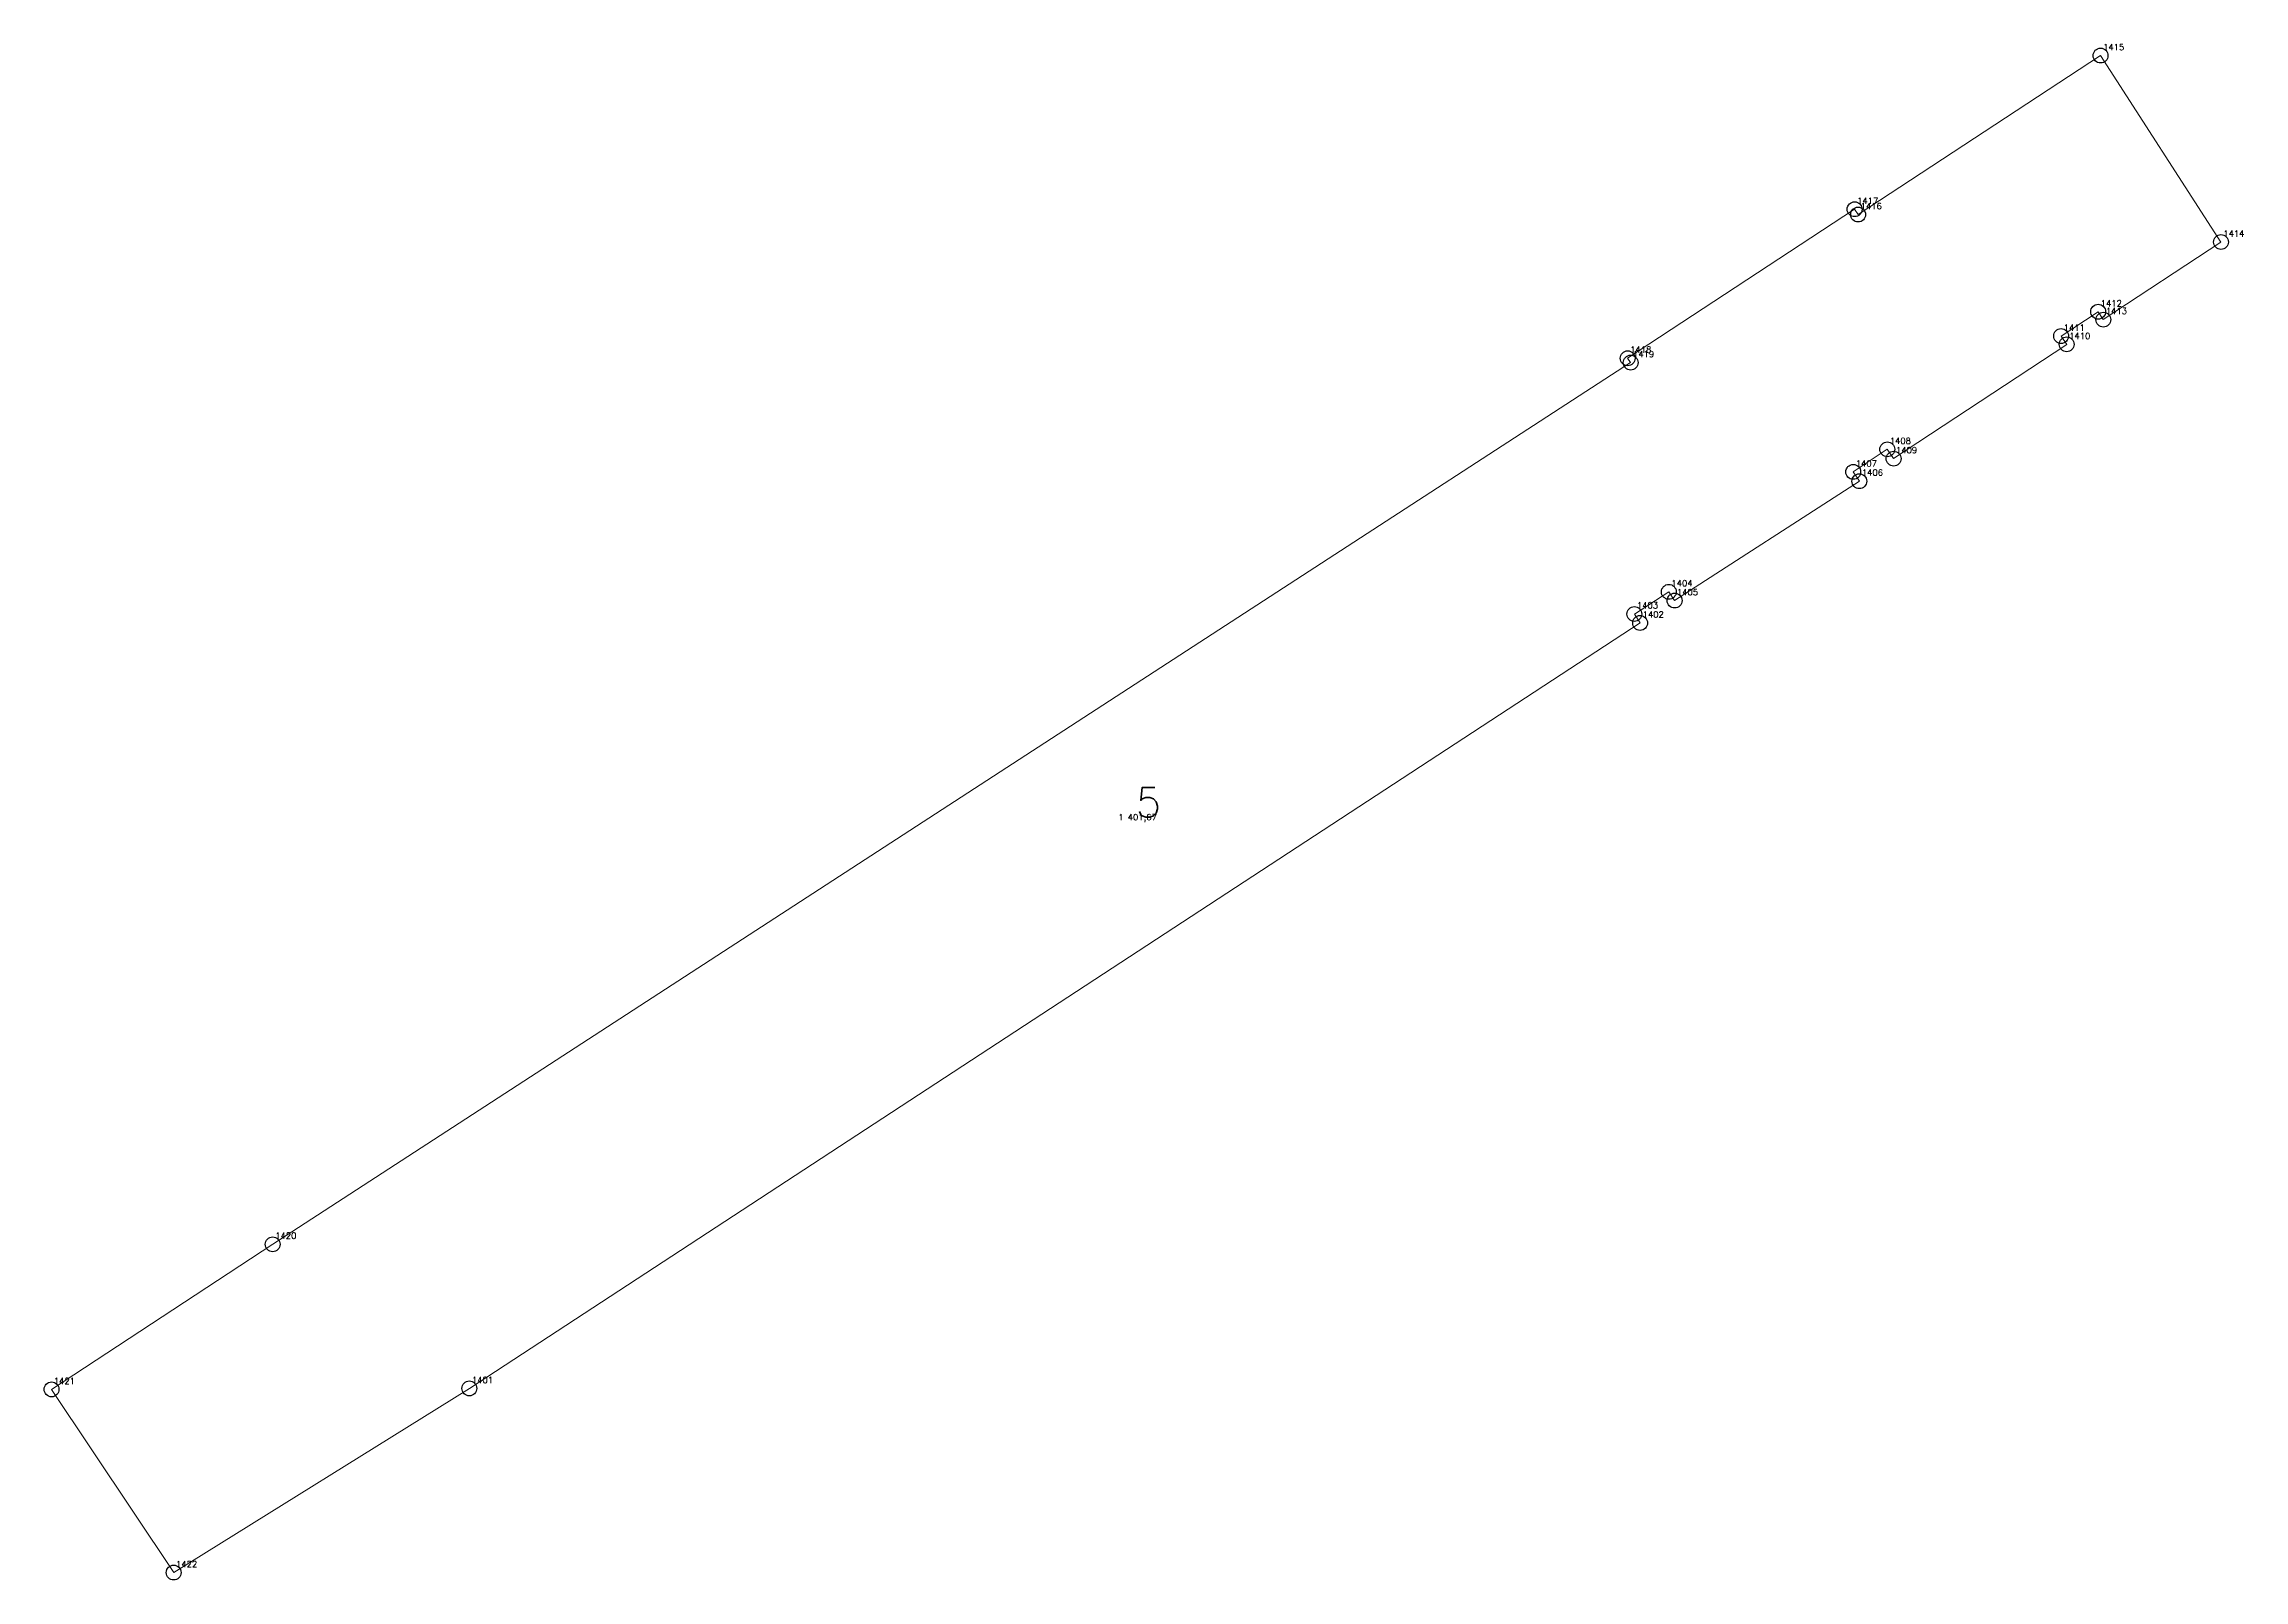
# Model space of a CAD drawing. Extents: x 1390459 to 1399082, y 355064 to 360767.
# Drawn here: x 1394051.4 to 1394162.5, y 358450 to 358527.6 of the extents above; entities that cross this region are included whole.
import ezdxf

# ---------------------------------------------------------------- set-up
doc = ezdxf.new("R2010")
doc.units = 0
doc.header["$PDMODE"] = 33
doc.header["$PDSIZE"] = 0.75
doc.layers.add('9 - ценная историческая застройка советский период', color=7, linetype='Continuous')
doc.layers.add('OKN_VALUED_LABELS', color=1, linetype='Continuous')
doc.styles.get("Standard").update_dxf_attribs({"font": 'simplex.shx'})

msp = doc.modelspace()

# ---------------------------------------------------------------- texts
at = {"layer": '9 - ценная историческая застройка советский период', "color": 7}
for s, p in [('1415', (1394155.36, 358527.28)), ('1417', (1394142.94, 358519.52)), ('1416', (1394143.12, 358519.25)), ('1414', (1394161.43, 358517.86)), ('1412', (1394155.24, 358514.34)), ('1413', (1394155.5, 358513.95)), ('1411', (1394153.37, 358513.11)), ('1410', (1394153.65, 358512.69)), ('1418', (1394131.48, 358512)), ('1419', (1394131.62, 358511.77)), ('1408', (1394144.59, 358507.39)), ('1407', (1394142.87, 358506.25)), ('1409', (1394144.9, 358506.92)), ('1406', (1394143.18, 358505.79)), ('1404', (1394133.56, 358500.2)), ('1405', (1394133.84, 358499.75)), ('1403', (1394131.82, 358499.08)), ('1402', (1394132.11, 358498.62)), ('1 401,67', (1394105.63, 358488.38)), ('1420', (1394063.06, 358467.24)), ('1421', (1394051.88, 358459.9)), ('1401', (1394072.99, 358459.95)), ('1422', (1394058.05, 358450.65))]:
    msp.add_text(s, height=0.311, dxfattribs=at).set_placement(p)
at = {"layer": 'OKN_VALUED_LABELS'}
msp.add_text('5', height=1.5, dxfattribs=at).set_placement((1394106.51, 358488.53))

# ---------------------------------------------------------------- linework, layer by layer
at = {"layer": '9 - ценная историческая застройка советский период', "color": 7, "lineweight": 20}
msp.add_lwpolyline([(1394072.86, 358459.68), (1394057.93, 358450.38), (1394051.76, 358459.63), (1394062.93, 358466.96), (1394131.5, 358511.5), (1394131.35, 358511.72), (1394142.81, 358519.25), (1394142.99, 358518.98), (1394155.23, 358527.01), (1394161.31, 358517.59), (1394155.37, 358513.67), (1394155.11, 358514.07), (1394153.24, 358512.84), (1394153.52, 358512.42), (1394144.78, 358506.65), (1394144.46, 358507.12), (1394142.74, 358505.98), (1394143.05, 358505.51), (1394133.72, 358499.48), (1394133.43, 358499.92), (1394131.69, 358498.8), (1394131.98, 358498.35), (1394072.86, 358459.68)], close=True, dxfattribs=at)
at = {"layer": '9 - ценная историческая застройка советский период'}
for p in [(1394155.23, 358527.01), (1394142.81, 358519.25), (1394142.99, 358518.98), (1394161.31, 358517.59), (1394155.11, 358514.07), (1394155.37, 358513.67), (1394153.24, 358512.84), (1394131.35, 358511.72), (1394131.5, 358511.5), (1394153.52, 358512.42), (1394144.46, 358507.12), (1394142.74, 358505.98), (1394144.78, 358506.65), (1394143.05, 358505.51), (1394133.43, 358499.92), (1394133.72, 358499.48), (1394131.69, 358498.8), (1394131.98, 358498.35), (1394062.93, 358466.96), (1394051.76, 358459.63), (1394072.86, 358459.68), (1394057.93, 358450.38)]:
    msp.add_point(p, dxfattribs=at)

msp.set_redraw_order([(e.dxf.handle, doc.entitydb.next_handle()) for e in msp.query("TEXT MTEXT ATTDEF DIMENSION ARC_DIMENSION")])  # texts and dimensions are drawn at this point

doc.saveas('drawing.dxf')
